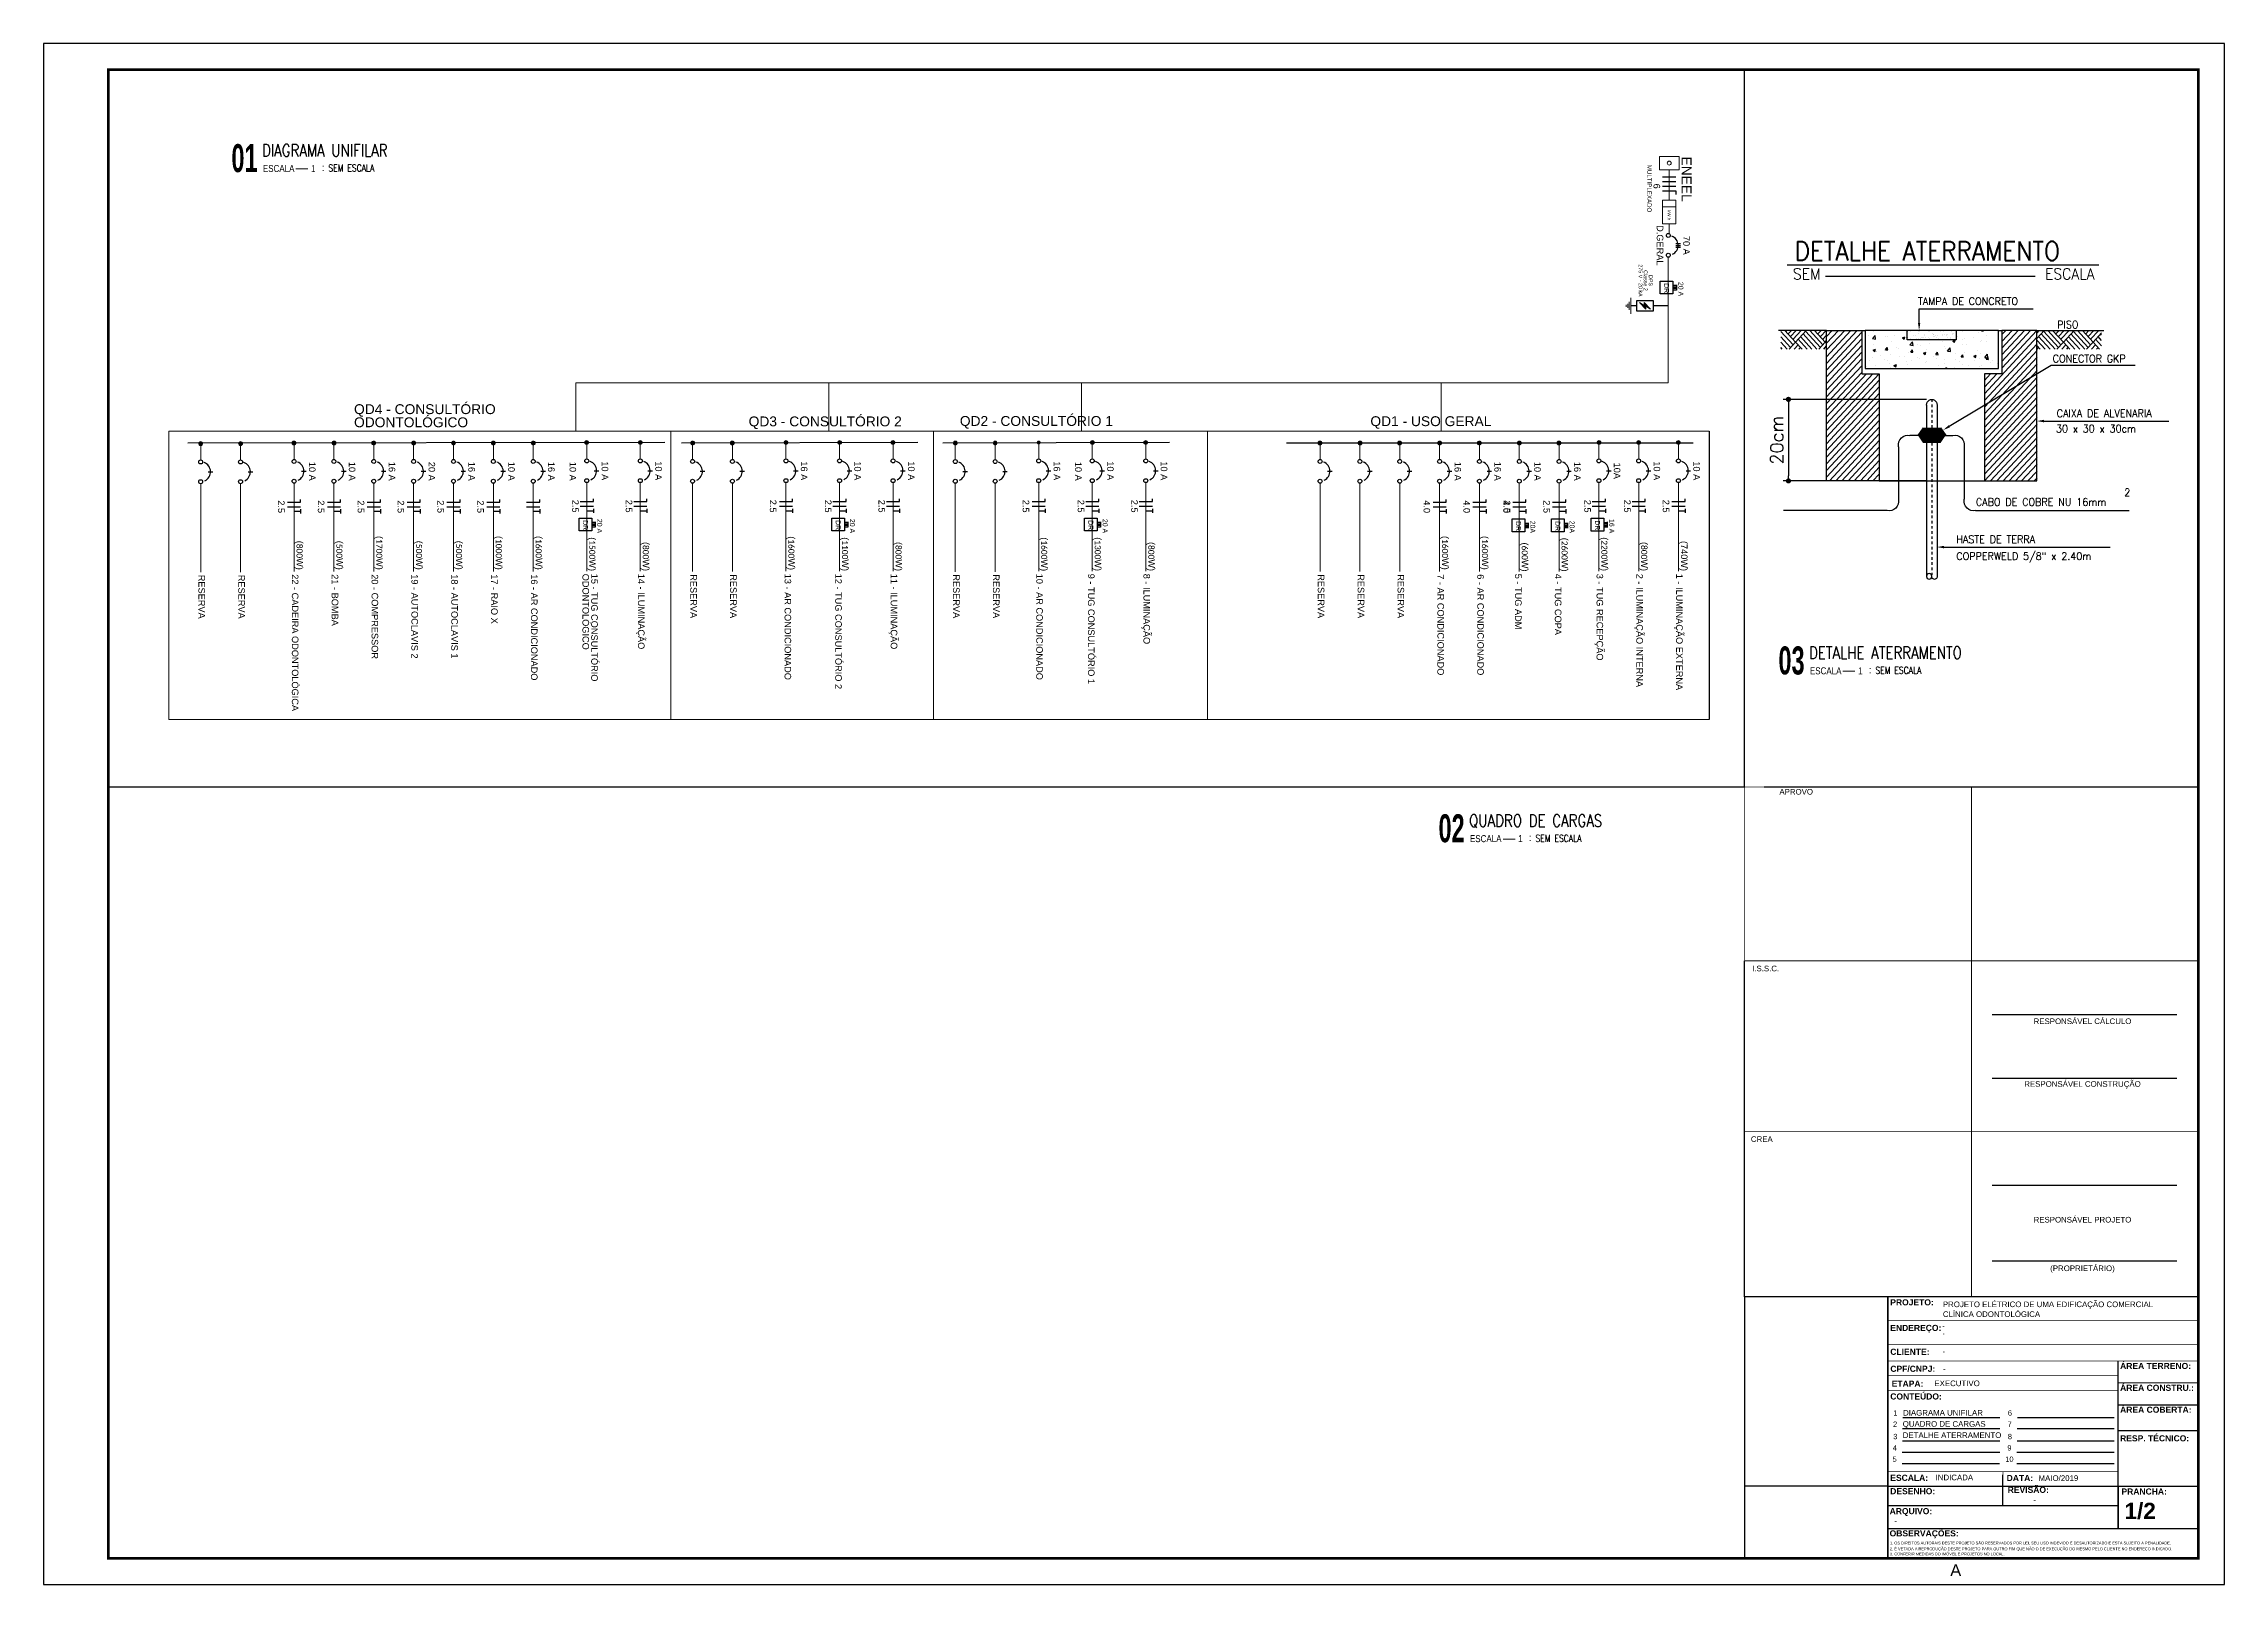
# Model space of a CAD drawing. Header units: millimetres. Extents: x 3040 to 3208, y 298 to 357.
# Drawn here: x 3039.5 to 3123.6, y 297.9 to 357.3 of the extents above; entities that cross this region are included whole.
import ezdxf
from ezdxf.enums import TextEntityAlignment as Align

# ---------------------------------------------------------------- set-up
doc = ezdxf.new("R2010")
doc.units = ezdxf.units.MM
doc.header["$MEASUREMENT"] = 0
doc.linetypes.add('DASHDOT', pattern=[1, 0.5, -0.25, 0, -0.25])
doc.layers.get('0').update_dxf_attribs({"linetype": 'CONTINUOUS'})
doc.layers.get('DEFPOINTS').update_dxf_attribs({"linetype": 'CONTINUOUS'})
for name, color, linetype in [('01', 4, 'CONTINUOUS'), ('02', 2, 'CONTINUOUS'), ('06', 2, 'CONTINUOUS'), ('A-PEN-Y', 2, 'CONTINUOUS'), ('A-TXT-Y', 8, 'CONTINUOUS'), ('CABO-ILUM', 3, 'CONTINUOUS'), ('CABO.ILUMI.SOLO', 6, 'CONTINUOUS'), ('E-txt-g', 3, 'CONTINUOUS'), ('E-TXT-Y', 2, 'CONTINUOUS'), ('FIACAO', 1, 'CONTINUOUS'), ("LINHA - PROJETU'S", 1, 'CONTINUOUS'), ('P2', 1, 'CONTINUOUS'), ("PRANCHA - PROJETU'S", 7, 'CONTINUOUS'), ('SOMENTE_TUBULACAO', 2, 'CONTINUOUS'), ('TEXTO', 2, 'CONTINUOUS'), ('TEXTO2', 3, 'CONTINUOUS'), ('TEXTOS', 2, 'CONTINUOUS')]:
    doc.layers.add(name, color=color, linetype=linetype)
for name, color, linetype, lineweight in [('DI-Disjuntor', 1, 'CONTINUOUS', 30), ('DI-Linhas do diagrama', 9, 'CONTINUOUS', 20), ('DI-Textos do diagrama', 7, 'CONTINUOUS', 20), ('DI-Título do diagrama', 3, 'CONTINUOUS', 30), ('E-Txt-W', 7, 'CONTINUOUS', 20)]:
    doc.layers.add(name, color=color, linetype=linetype, lineweight=lineweight)
doc.styles.add('ARIAL', font='arial.ttf', dxfattribs={"height": 2})
doc.styles.add('F2', font='ARIALN.TTF')
doc.styles.add('HELVET', font='HELVET.SHX')
doc.styles.add('REG140', font='romans.shx', dxfattribs={"width": 0.8, "height": 0.35})
doc.styles.add('REG80', font='romans.shx', dxfattribs={"width": 0.8, "height": 0.2})
doc.styles.add('ROMANS', font='romans.shx', dxfattribs={"height": 0.1})
doc.styles.add('SANSSERIF2', font='sanssb__.ttf', dxfattribs={"width": 0.8})
doc.styles.add('TEXTOS', font='romans.shx', dxfattribs={"height": 0.1})

msp = doc.modelspace()

# ---------------------------------------------------------------- texts
at = {"layer": 'CABO-ILUM', "insert": (3102.684, 352.912), "char_height": 0.3804, "width": 1.36961, "attachment_point": 7, "rotation": 270, "line_spacing_factor": 0.798, "style": 'ARIAL'}
msp.add_mtext('ENEEL', dxfattribs=at)
at = {"layer": 'DI-Textos do diagrama', "rotation": 270, "line_spacing_factor": 0.798, "style": 'ARIAL'}
for s, insert, char_height, width, attachment_point in [('MULTIPLEXADO', (3101.35, 351.678), 0.16973, 0.81471, 8), ('6', (3101.594, 351.769), 0.254, 1.21743, 8), ('kW.h', (3102.138, 350.852), 0.1268, 0.60872, 7), ('D.GERAL', (3101.719, 349.488), 0.2536, 1.21743, 8), ('70{\\fArial|b0|i0|c238|p34; A}', (3102.739, 349.488), 0.25363, 1.21743, 8), ('DPS\\PClasse 2\\P275 V - 20 kA', (3101.292, 348.134), 0.14665, 1.23735, 5), ('20{\\fArial|b0|i0|c238|p34; A}', (3102.554, 347.804), 0.19081, 0.91589, 8), ('10{\\fArial|b0|i0|c238|p34; A}', (3049.742, 340.777), 0.25363, 1.21743, 8), ('10{\\fArial|b0|i0|c238|p34; A}', (3051.279, 340.777), 0.25363, 1.21743, 8), ('16{\\fArial|b0|i0|c238|p34; A}', (3052.816, 340.777), 0.25363, 1.21743, 8), ('20{\\fArial|b0|i0|c238|p34; A}', (3054.353, 340.777), 0.25363, 1.21743, 8), ('16{\\fArial|b0|i0|c238|p34; A}', (3055.89, 340.777), 0.25363, 1.21743, 8), ('10{\\fArial|b0|i0|c238|p34; A}', (3057.427, 340.777), 0.25363, 1.21743, 8), ('16{\\fArial|b0|i0|c238|p34; A}', (3058.963, 340.777), 0.25363, 1.21743, 8), ('{\\fArial|b0|i0|c186|p34;1}0{\\fArial|b0|i0|c238|p34; A}', (3059.791, 340.777), 0.25363, 1.21743, 8), ('10{\\fArial|b0|i0|c238|p34; A}', (3061.029, 340.797), 0.25363, 1.21743, 8), ('10{\\fArial|b0|i0|c238|p34; A}', (3063.095, 340.797), 0.25363, 1.21743, 8), ('16{\\fArial|b0|i0|c238|p34; A}', (3068.711, 340.797), 0.25363, 1.21743, 8), ('10{\\fArial|b0|i0|c238|p34; A}', (3070.776, 340.797), 0.25363, 1.21743, 8), ('10{\\fArial|b0|i0|c238|p34; A}', (3072.842, 340.797), 0.25363, 1.21743, 8), ('16{\\fArial|b0|i0|c238|p34; A}', (3078.458, 340.797), 0.25363, 1.21743, 8), ('{\\fArial|b0|i0|c186|p34;1}0{\\fArial|b0|i0|c238|p34; A}', (3079.286, 340.777), 0.25363, 1.21743, 8), ('10{\\fArial|b0|i0|c238|p34; A}', (3080.524, 340.797), 0.25363, 1.21743, 8), ('10{\\fArial|b0|i0|c238|p34; A}', (3082.59, 340.797), 0.25363, 1.21743, 8), ('16 {\\fArial|b0|i0|c238|p34;A}', (3093.919, 340.777), 0.25363, 1.21743, 8), ('16 {\\fArial|b0|i0|c238|p34;A}', (3095.456, 340.777), 0.25363, 1.21743, 8), ('10{\\fArial|b0|i0|c238|p34; A}', (3096.993, 340.777), 0.25363, 1.21743, 8), ('{\\fArial|b0|i0|c186|p34;1}6 {\\fArial|b0|i0|c238|p34;A}', (3098.527, 340.777), 0.25363, 1.21743, 8), ('10{\\fArial|b0|i0|c238|p34;A}', (3100.062, 340.797), 0.25363, 1.21743, 8), ('10{\\fArial|b0|i0|c238|p34; A}', (3101.596, 340.797), 0.25363, 1.21743, 8), ('10{\\fArial|b0|i0|c238|p34; A}', (3103.131, 340.797), 0.25363, 1.21743, 8), ('2.5', (3048.547, 339.412), 0.2536, 1.21743, 8), ('2.5', (3050.084, 339.412), 0.2536, 1.21743, 8), ('2.5', (3051.621, 339.412), 0.2536, 1.21743, 8), ('2.5', (3053.158, 339.412), 0.2536, 1.21743, 8), ('2.5', (3054.695, 339.413), 0.2536, 1.21743, 8), ('2.5', (3056.232, 339.413), 0.2536, 1.21743, 8), ('2.5', (3059.892, 339.432), 0.2536, 1.21743, 8), ('20{\\fArial|b0|i0|c238|p34; A}', (3060.858, 338.667), 0.19081, 0.91589, 8), ('2.5', (3061.957, 339.432), 0.2536, 1.21743, 8), ('2.5', (3067.516, 339.432), 0.2536, 1.21743, 8), ('2.5', (3069.639, 339.432), 0.2536, 1.21743, 8), ('20{\\fArial|b0|i0|c238|p34; A}', (3070.606, 338.667), 0.19081, 0.91589, 8), ('2.5', (3071.705, 339.432), 0.2536, 1.21743, 8), ('2.5', (3077.263, 339.432), 0.2536, 1.21743, 8), ('2.5', (3079.387, 339.432), 0.2536, 1.21743, 8), ('20{\\fArial|b0|i0|c238|p34; A}', (3080.353, 338.667), 0.19081, 0.91589, 8), ('2.5', (3081.452, 339.432), 0.2536, 1.21743, 8), ('4.0', (3092.724, 339.413), 0.2536, 1.21743, 8), ('4.0', (3094.261, 339.413), 0.2536, 1.21743, 8), ('4.0', (3095.798, 339.413), 0.2536, 1.21743, 8), ('2.5', (3095.813, 339.413), 0.2536, 1.21743, 8), ('2.5', (3097.348, 339.413), 0.2536, 1.21743, 8), ('2.5', (3098.924, 339.432), 0.2536, 1.21743, 8), ('2.5', (3100.459, 339.432), 0.2536, 1.21743, 8), ('2.5', (3101.951, 339.432), 0.2536, 1.21743, 8), ('{\\fArial|b0|i0|c238|p34;(\\fCalibri|b0|i0|c0|p34;\\H0.9167x;1700\\fArial|b0|i0|c238|p34;\\H1.091x;W)}', (3052.263, 336.978), 0.25363, 2.43486, 9), ('{\\fArial|b0|i0|c238|p34;(\\fCalibri|b0|i0|c0|p34;\\H0.9167x;1000\\fArial|b0|i0|c238|p34;\\H1.091x;W)}', (3056.873, 336.979), 0.25363, 2.43486, 9), ('{\\fArial|b0|i0|c238|p34;(\\fCalibri|b0|i0|c0|p34;\\H0.9167x;1600\\fArial|b0|i0|c238|p34;\\H1.091x;W)}', (3058.41, 336.979), 0.25363, 2.43486, 9), ('{\\fArial|b0|i0|c238|p34;(\\fCalibri|b0|i0|c0|p34;\\H0.9167x;1500\\fArial|b0|i0|c238|p34;\\H1.091x;W)}', (3060.476, 336.93), 0.25363, 2.43486, 9), ('{\\fArial|b0|i0|c238|p34;(\\fCalibri|b0|i0|c0|p34;\\H0.9167x;1600\\fArial|b0|i0|c238|p34;\\H1.091x;W)}', (3068.158, 336.968), 0.25363, 2.43486, 9), ('{\\fArial|b0|i0|c238|p34;(\\fCalibri|b0|i0|c0|p34;\\H0.9167x;1100\\fArial|b0|i0|c238|p34;\\H1.091x;W)}', (3070.223, 336.93), 0.25363, 2.43486, 9), ('{\\fArial|b0|i0|c238|p34;(\\fCalibri|b0|i0|c0|p34;\\H0.9167x;1600\\fArial|b0|i0|c238|p34;\\H1.091x;W)}', (3077.905, 336.927), 0.25363, 2.43486, 9), ('{\\fArial|b0|i0|c238|p34;(\\fCalibri|b0|i0|c0|p34;\\H0.9167x;1300\\fArial|b0|i0|c238|p34;\\H1.091x;W)}', (3079.971, 336.93), 0.25363, 2.43486, 9), ('{\\fArial|b0|i0|c238|p34;(\\fCalibri|b0|i0|c0|p34;\\H0.9167x;1600\\fArial|b0|i0|c238|p34;\\H1.091x;W)}', (3093.366, 336.979), 0.25363, 2.43486, 9), ('{\\fArial|b0|i0|c238|p34;(\\fCalibri|b0|i0|c0|p34;\\H0.9167x;1600\\fArial|b0|i0|c238|p34;\\H1.091x;W)}', (3094.902, 336.979), 0.25363, 2.43486, 9), ('20{\\fArial|b0|i0|c238|p34;A}', (3096.84, 338.634), 0.19081, 0.91589, 8), ('{\\fArial|b0|i0|c238|p34;(\\fCalibri|b0|i0|c0|p34;\\H0.9167x;2600\\fArial|b0|i0|c238|p34;\\H1.091x;W)}', (3097.974, 336.91), 0.25363, 2.43486, 9), ('20{\\fArial|b0|i0|c238|p34;A}', (3098.357, 338.634), 0.19081, 0.91589, 8), ('{\\fArial|b0|i0|c238|p34;(\\fCalibri|b0|i0|c0|p34;\\H0.9167x;2200\\fArial|b0|i0|c238|p34;\\H1.091x;W)}', (3099.509, 336.93), 0.25363, 2.43486, 9), ('16{\\fArial|b0|i0|c238|p34; A}', (3099.891, 338.661), 0.19081, 0.91589, 8), ('{\\fArial|b0|i0|c238|p34;(\\fCalibri|b0|i0|c0|p34;\\H0.9167x;800\\fArial|b0|i0|c238|p34;\\H1.091x;W)}', (3049.189, 336.978), 0.25363, 2.43486, 9), ('{\\fArial|b0|i0|c238|p34;(\\fCalibri|b0|i0|c0|p34;\\H0.9167x;500\\fArial|b0|i0|c238|p34;\\H1.091x;W)}', (3050.726, 336.978), 0.25363, 2.43486, 9), ('{\\fArial|b0|i0|c238|p34;(\\fCalibri|b0|i0|c0|p34;\\H0.9167x;500\\fArial|b0|i0|c238|p34;\\H1.091x;W)}', (3053.799, 336.978), 0.25363, 2.43486, 9), ('{\\fArial|b0|i0|c238|p34;(\\fCalibri|b0|i0|c0|p34;\\H0.9167x;500\\fArial|b0|i0|c238|p34;\\H1.091x;W)}', (3055.336, 336.979), 0.25363, 2.43486, 9), ('{\\fArial|b0|i0|c238|p34;(\\fCalibri|b0|i0|c0|p34;\\H0.9167x;800\\fArial|b0|i0|c238|p34;\\H1.091x;W)}', (3062.542, 336.93), 0.25363, 2.1305, 9), ('{\\fArial|b0|i0|c238|p34;(\\fCalibri|b0|i0|c0|p34;\\H0.9167x;800\\fArial|b0|i0|c238|p34;\\H1.091x;W)}', (3072.289, 336.93), 0.25363, 2.1305, 9), ('{\\fArial|b0|i0|c238|p34;(\\fCalibri|b0|i0|c0|p34;\\H0.9167x;800\\fArial|b0|i0|c238|p34;\\H1.091x;W)}', (3082.037, 336.93), 0.25363, 2.1305, 9), ('{\\fArial|b0|i0|c238|p34;(\\fCalibri|b0|i0|c0|p34;\\H0.9167x;600\\fArial|b0|i0|c238|p34;\\H1.091x;W)}', (3096.439, 336.91), 0.25363, 2.43486, 9), ('{\\fArial|b0|i0|c238|p34;(\\fCalibri|b0|i0|c0|p34;\\H0.9167x;800\\fArial|b0|i0|c238|p34;\\H1.091x;W)}', (3101.043, 336.93), 0.25363, 2.1305, 9), ('{\\fArial|b0|i0|c204|p34;(}740{\\fArial|b0|i0|c238|p34;W)}', (3102.578, 336.93), 0.25363, 2.1305, 9), ('RESERVA', (3045.48, 336.788), 0.2536, 7.00023, 7), ('RESERVA', (3047.017, 336.788), 0.2536, 7.00023, 7), ('22{\\fArial|b0|i0|c238|p34; }- CADEIRA ODONTOLÓGICA', (3049.082, 336.808), 0.25363, 7.00023, 7), ('\\pt0.25363;21 - BOMBA', (3050.619, 336.808), 0.25363, 7.00023, 7), ('\\pt0.25363;20{\\fArial|b0|i0|c238|p34; }- COMPRESSOR', (3052.156, 336.808), 0.25363, 7.00023, 7), ('19{\\fArial|b0|i0|c238|p34; }- AUTOCLAVIS 2', (3053.693, 336.808), 0.25363, 7.00023, 7), ('18{\\fArial|b0|i0|c238|p34; }- AUTOCLAVIS 1', (3055.23, 336.808), 0.25363, 7.00023, 7), ('17{\\fArial|b0|i0|c238|p34; }- RAIO X', (3056.766, 336.808), 0.25363, 7.00023, 7), ('\\pt0.25363;16{\\fArial|b0|i0|c238|p34; }- AR CONDICIONADO', (3058.303, 336.808), 0.25363, 7.00023, 7), ('15{\\fArial|b0|i0|c186|p34; \\fArial|b0|i0|c204|p34;- }TUG CONSULTÓRIO ODONTOLÓGICO', (3060.289, 336.828), 0.25363, 4.73609, 7), ('14 - ILUMINAÇÃO', (3062.355, 336.828), 0.25363, 5.21349, 7), ('RESERVA', (3064.448, 336.808), 0.2536, 7.00023, 7), ('RESERVA', (3065.985, 336.808), 0.2536, 7.00023, 7), ('13{\\fArial|b0|i0|c238|p34; }- AR CONDICIONADO', (3068.083, 336.828), 0.25363, 7.00023, 7), ('12{\\fArial|b0|i0|c186|p34; \\fArial|b0|i0|c204|p34;- }TUG CONSULTÓRIO 2', (3070.037, 336.828), 0.25363, 4.74264, 7), ('11 - ILUMINAÇÃO ', (3072.102, 336.828), 0.25363, 3.65229, 7), ('RESERVA', (3074.582, 336.805), 0.2536, 7.00023, 7), ('RESERVA', (3076.119, 336.805), 0.2536, 7.00023, 7), ('10 - AR CONDICIONADO', (3077.789, 336.828), 0.25363, 7.00023, 7), ('9 {\\fArial|b0|i0|c204|p34;- }TUG CONSULTÓRIO 1', (3079.784, 336.828), 0.25363, 4.35141, 7), ('8 - ILUMINAÇÃO ', (3081.85, 336.828), 0.25363, 3.65229, 7), ('RESERVA', (3088.648, 336.808), 0.2536, 7.00023, 7), ('RESERVA', (3090.185, 336.808), 0.2536, 7.00023, 7), ('RESERVA', (3091.722, 336.808), 0.2536, 7.00023, 7), ('7{\\fArial|b0|i0|c238|p34; }- AR CONDICIONADO', (3093.259, 336.808), 0.25363, 7.00023, 7), ('6{\\fArial|b0|i0|c238|p34; }- AR CONDICIONADO', (3094.796, 336.808), 0.25363, 7.00023, 7), ('5{\\fArial|b0|i0|c186|p34; \\fArial|b0|i0|c204|p34;- }TUG ADM', (3096.253, 336.828), 0.25363, 4.35141, 7), ('4{\\fArial|b0|i0|c186|p34; \\fArial|b0|i0|c204|p34;- }TUG COPA', (3097.788, 336.828), 0.25363, 4.35141, 7), ('{\\fArial|b0|i0|c186|p34;3 \\fArial|b0|i0|c204|p34;- }TUG RECEPÇÃO', (3099.322, 336.828), 0.25363, 4.35141, 7), ('2 - ILUMINAÇÃO INTERNA', (3100.856, 336.828), 0.25363, 6.65034, 7), ('1 - ILUMINAÇÃO EXTERNA', (3102.391, 336.828), 0.25363, 7.04366, 7)]:
    msp.add_mtext(s, dxfattribs=dict(at, insert=insert, char_height=char_height, width=width, attachment_point=attachment_point))
at = {"layer": 'DI-Título do diagrama', "char_height": 0.38045, "width": 6.39151, "attachment_point": 7, "line_spacing_factor": 0.798, "style": 'ARIAL'}
for s, insert in [('QD4 - CONSULTÓRIO ODONTOLÓGICO', (3051.484, 342.471)), ('QD3 - CONSULTÓRIO 2', (3066.702, 342.406)), ('QD2 - CONSULTÓRIO 1', (3074.846, 342.422)), ('QD1 - USO GERAL', (3090.679, 342.414))]:
    msp.add_mtext(s, dxfattribs=dict(at, insert=insert))
at = {"layer": "PRANCHA - PROJETU'S", "color": 2, "style": 'ARIAL'}
for s, height, p in [('APROVO', 0.2168, (3107.1, 328.423)), ('I.S.S.C.', 0.2168, (3105.921, 321.609)), ('RESPONSÁVEL CÁLCULO', 0.21676, (3118.141, 319.601)), ('RESPONSÁVEL CONSTRUÇÃO', 0.21676, (3118.141, 317.153)), ('CREA', 0.2168, (3105.773, 315.031)), ('RESPONSÁVEL PROJETO', 0.21676, (3118.14, 311.951)), ('(PROPRIETÁRIO)', 0.21676, (3118.14, 310.046))]:
    msp.add_text(s, height=height, dxfattribs=at).set_placement(p, align=Align.MIDDLE)
for s, height, p in [('PROJETO ELÉTRICO DE UMA EDIFICAÇÃO COMERCIAL', 0.21676, (3112.756, 308.553)), ('CLÍNICA ODONTOLÓGICA', 0.21676, (3112.756, 308.174)), ('-', 0.217, (3112.76, 306.072)), ('EXECUTIVO', 0.2168, (3112.429, 305.507)), ('DIAGRAMA UNIFILAR', 0.21676, (3111.221, 304.372)), ('QUADRO DE CARGAS', 0.21676, (3111.208, 303.942)), ('DETALHE ATERRAMENTO', 0.21676, (3111.208, 303.508)), ('INDICADA', 0.2168, (3112.476, 301.879)), ('MAIO/2019', 0.2168, (3116.446, 301.852)), ('-', 0.217, (3116.243, 301.007)), ('-', 0.217, (3110.881, 300.212))]:
    msp.add_text(s, height=height, dxfattribs=at).set_placement(p)
at = {"layer": "PRANCHA - PROJETU'S", "style": 'ARIAL'}
for s, height, p in [('1', 0.205, (3110.843, 304.371)), ('6', 0.205, (3115.262, 304.371)), ('2', 0.205, (3110.834, 303.938)), ('3', 0.205, (3110.843, 303.463)), ('7', 0.205, (3115.253, 303.938)), ('8', 0.205, (3115.262, 303.462)), ('5', 0.205, (3110.816, 302.589)), ('4', 0.205, (3110.825, 303.026)), ('10', 0.2047, (3115.163, 302.589)), ('9', 0.205, (3115.244, 303.026)), ('1. OS DIREITOS AUTORAIS DESTE PROJETO SÃO RESERVADOS POR LEI, SEU USO INDEVIDO É DESAUTORIZADO E ESTÁ SUJEITO À PENALIDADE.', 0.108382, (3110.714, 299.405)), ('3. CONFERIR MEDIDAS DO IMÓVEL E PROJETOS NO LOCAL.', 0.10838, (3110.714, 298.984)), ('2. É VETADA A REPRODUÇÃO DESTE PROJETO PARA OUTRO FIM QUE NÃO O DE EXECUÇÃO DO MESMO PELO CLIENTE NO ENDEREÇO INDICADO.', 0.108382, (3110.714, 299.179))]:
    msp.add_text(s, height=height, dxfattribs=at).set_placement(p)
at = {"layer": "PRANCHA - PROJETU'S", "color": 50, "linetype": 'Continuous', "style": 'ARIAL'}
msp.add_text('A', height=0.45, dxfattribs=at).set_placement((3113.252, 298.415), align=Align.MIDDLE)
at = {"layer": "PRANCHA - PROJETU'S", "color": 3, "char_height": 0.23508, "width": 8.80966, "attachment_point": 1, "style": 'HELVET'}
for s, insert in [('{\\fArial|b1|i0|c0|p34;PROJETO:}', (3110.727, 308.857)), ('{\\fArial|b1|i0|c0|p34;ENDEREÇO:}', (3110.727, 307.87)), ('{\\fArial|b1|i0|c0|p34;CLIENTE:}', (3110.727, 306.949)), ('{\\fArial|b1|i0|c0|p34;CPF/CNPJ:}', (3110.73, 306.294)), ('{\\fArial|b1|i0|c0|p34;ÁREA TERRENO:}', (3119.591, 306.403)), ('{\\fArial|b1|i0|c0|p34;CONTEÚDO:}', (3110.727, 305.227)), ('{\\fArial|b1|i0|c0|p34;ETAPA:}', (3110.782, 305.719)), ('{\\fArial|b1|i0|c0|p34;ÁREA CONSTRU.:}', (3119.591, 305.56)), ('{\\fArial|b1|i0|c0|p34;ÁREA COBERTA:}', (3119.591, 304.716)), ('{\\fArial|b1|i0|c0|p34;RESP. TÉCNICO:}', (3119.591, 303.614)), ('{\\fArial|b1|i0|c0|p34;ESCALA:}', (3110.727, 302.091)), ('{\\fArial|b1|i0|c0|p34;DATA:}', (3115.216, 302.083)), ('{\\fArial|b1|i0|c0|p34;DESENHO:}', (3110.727, 301.575)), ('{\\fArial|b1|i0|c0|p34;REVISÃO:}', (3115.256, 301.628)), ('{\\fArial|b1|i0|c0|p34;PRANCHA:}', (3119.643, 301.563)), ('{\\fArial|b1|i0|c0|p34;ARQUIVO:}', (3110.703, 300.806)), ('{\\fArial|b1|i0|c0|p34;OBSERVAÇÕES:}', (3110.703, 299.949))]:
    msp.add_mtext(s, dxfattribs=dict(at, insert=insert))
at = {"layer": "PRANCHA - PROJETU'S", "color": 2, "insert": (3119.761, 301.01), "char_height": 0.62207, "width": 23.31203, "attachment_point": 1, "style": 'HELVET'}
msp.add_mtext('{\\fArial|b1|i0|c0|p34;1/2}', dxfattribs=at)
at = {"layer": 'TEXTO', "color": 2, "style": 'F2'}
for p in [(3112.739, 307.731), (3112.748, 307.449), (3112.756, 306.755)]:
    msp.add_text('-', height=0.179, dxfattribs=at).set_placement(p)

# ---------------------------------------------------------------- blocks, each defined once
blk = doc.blocks.new('DR Tetrapolar')
at = {"layer": 'DI-Disjuntor', "linetype": 'Continuous'}
for p, q in [((6561.4, 1698.7), (6561.4, 1706.1)), ((6564.6, 1698.7), (6564.6, 1706.1)), ((6567.7, 1698.7), (6567.7, 1706.1)), ((6570.9, 1698.7), (6570.9, 1706.1))]:
    blk.add_line(p, q, dxfattribs=at)
at = {"layer": 'P2'}
blk.add_line((6560.4, 1706.1), (6571.9, 1706.1), dxfattribs=at)
blk.add_lwpolyline([(6552.3, 1698.7), (6580, 1698.7), (6580, 1671.8), (6552.3, 1671.8)], close=True, dxfattribs=at)
at = {"layer": 'P2', "insert": (6567.6, 1679.9), "char_height": 10.59, "width": 50.832, "attachment_point": 8, "line_spacing_factor": 0.798, "style": 'ARIAL'}
blk.add_mtext('DR', dxfattribs=at)
blk = doc.blocks.new('DPS')
at = {"layer": 'DI-Linhas do diagrama', "linetype": 'Continuous'}
blk.add_hatch(color=256, dxfattribs=at).paths.add_polyline_path([(3385.424, 218.518), (3385.247, 218.341), (3385.322, 218.341), (3385.247, 218.211), (3385.424, 218.388), (3385.349, 218.388)])
at = {"layer": 'DI-Disjuntor', "linetype": 'Continuous'}
blk.add_lwpolyline([(3385.186, 218.592), (3385.484, 218.592), (3385.484, 218.137), (3385.186, 218.137)], close=True, dxfattribs=at)
at = {"layer": 'DI-Linhas do diagrama', "linetype": 'Continuous'}
for p, q in [((3385.424, 218.518), (3385.247, 218.341)), ((3385.349, 218.388), (3385.424, 218.518)), ((3385.247, 218.211), (3385.424, 218.388)), ((3385.247, 218.341), (3385.322, 218.341)), ((3385.322, 218.341), (3385.247, 218.211)), ((3385.424, 218.388), (3385.349, 218.388))]:
    blk.add_line(p, q, dxfattribs=at)
blk = doc.blocks.new('IND_DES')
at = {"layer": 'E-Txt-W', "color": 7}
blk.add_line((0.027, -0.243), (0.198, -0.243), dxfattribs=at)
at = {"layer": 'E-txt-g', "color": 7, "style": 'F2'}
for s, p in [('ESCALA', (-0.446, -0.286)), ('1', (0.243, -0.286)), (':', (0.399, -0.271))]:
    blk.add_text(s, height=0.1, dxfattribs=at).set_placement(p)
blk.add_attdef('ESCALA', (0.49, -0.281), '', height=0.1, dxfattribs=at)
at = {"layer": 'E-Txt-W', "color": 6, "style": 'F2'}
blk.add_attdef('00', text='', height=0.4, dxfattribs=at).set_placement((-0.708, -0.288), align=Align.CENTER)
at = {"layer": 'E-TXT-Y', "color": 7, "style": 'F2'}
for tag, p in [('PROJETO', (-0.456, 0.183)), ('DESENHO', (-0.458, -0.066))]:
    blk.add_attdef(tag, p, '', height=0.175, dxfattribs=at)
blk = doc.blocks.new('ADFSGASDFG')
at = {"layer": "PRANCHA - PROJETU'S", "color": 1}
blk.add_lwpolyline([(276.578, 47.946), (360.678, 47.946), (360.678, 107.346), (276.578, 107.346)], close=True, dxfattribs=at)
at = {"layer": "PRANCHA - PROJETU'S", "color": 4, "const_width": 0.1}
blk.add_lwpolyline([(279.078, 106.346), (359.678, 106.346), (359.678, 48.946), (279.078, 48.946)], close=True, dxfattribs=at)
blk = doc.blocks.new('*X327')
at = {"color": 0}
for p, q in [((4.704, 10.891), (5.573, 11.76)), ((4.704, 11.068), (5.396, 11.76)), ((4.704, 11.245), (5.219, 11.76)), ((4.704, 11.422), (5.042, 11.76)), ((4.704, 11.598), (4.866, 11.76)), ((4.704, 10.715), (5.704, 11.715)), ((4.704, 10.538), (5.704, 11.538)), ((9.204, 10.088), (10.704, 11.588)), ((9.704, 11.649), (9.815, 11.76)), ((9.704, 11.472), (9.992, 11.76)), ((9.704, 11.295), (10.169, 11.76)), ((9.704, 11.118), (10.346, 11.76)), ((9.704, 10.942), (10.522, 11.76)), ((9.704, 10.765), (10.699, 11.76)), ((4.704, 10.361), (5.704, 11.361)), ((4.704, 10.184), (5.704, 11.184)), ((4.704, 10.007), (5.704, 11.007)), ((9.204, 9.911), (10.704, 11.411)), ((9.204, 9.734), (10.704, 11.234)), ((9.204, 9.558), (10.704, 11.058)), ((4.704, 9.831), (5.704, 10.831)), ((4.704, 9.654), (5.704, 10.654)), ((4.704, 9.124), (6.198, 10.617)), ((4.704, 9.3), (6.021, 10.617)), ((4.704, 9.477), (5.844, 10.617)), ((4.704, 8.947), (6.204, 10.447)), ((9.204, 9.381), (10.704, 10.881)), ((9.204, 9.204), (10.704, 10.704)), ((9.204, 10.442), (9.38, 10.617)), ((9.204, 10.265), (9.557, 10.617)), ((9.204, 9.027), (10.704, 10.527)), ((4.704, 8.77), (6.204, 10.27)), ((4.704, 8.593), (6.204, 10.093)), ((4.704, 8.416), (6.204, 9.916)), ((9.204, 8.851), (10.704, 10.351)), ((9.204, 8.674), (10.704, 10.174)), ((9.204, 8.497), (10.704, 9.997)), ((9.204, 8.32), (10.704, 9.82)), ((4.704, 8.24), (6.204, 9.74)), ((4.704, 8.063), (6.204, 9.563)), ((4.704, 7.886), (6.204, 9.386)), ((4.786, 7.791), (6.204, 9.209)), ((9.204, 8.143), (10.704, 9.643)), ((9.204, 7.967), (10.704, 9.467)), ((9.205, 7.791), (10.704, 9.29)), ((4.963, 7.791), (6.204, 9.033)), ((5.139, 7.791), (6.204, 8.856)), ((5.316, 7.791), (6.204, 8.679)), ((9.382, 7.791), (10.704, 9.113)), ((9.559, 7.791), (10.704, 8.936)), ((9.736, 7.791), (10.704, 8.76)), ((5.493, 7.791), (6.204, 8.502)), ((5.67, 7.791), (6.204, 8.325)), ((5.847, 7.791), (6.204, 8.149)), ((9.912, 7.791), (10.704, 8.583)), ((10.089, 7.791), (10.704, 8.406)), ((10.266, 7.791), (10.704, 8.229)), ((6.023, 7.791), (6.204, 7.972)), ((6.2, 7.791), (6.204, 7.795)), ((10.443, 7.791), (10.704, 8.052)), ((10.62, 7.791), (10.704, 7.876))]:
    blk.add_line(p, q, dxfattribs=at)
blk = doc.blocks.new('*X324')
at = {"color": 0}
for p, q in [((5.904, 11.656), (5.904, 11.656)), ((6.012, 11.577), (6.09, 11.659)), ((6.012, 11.577), (6.101, 11.564)), ((6.04, 11.753), (6.04, 11.753)), ((6.101, 11.564), (6.09, 11.659)), ((6.381, 11.633), (6.381, 11.633)), ((6.438, 11.633), (6.438, 11.633)), ((6.631, 11.666), (6.631, 11.666)), ((6.867, 11.592), (6.937, 11.619)), ((6.867, 11.592), (6.917, 11.559)), ((6.917, 11.559), (6.937, 11.619)), ((6.971, 11.611), (6.971, 11.611)), ((7.865, 11.532), (7.865, 11.532)), ((8.304, 11.512), (8.374, 11.539)), ((8.304, 11.512), (8.354, 11.479)), ((8.354, 11.479), (8.374, 11.539)), ((8.448, 11.632), (8.448, 11.632)), ((8.573, 11.543), (8.573, 11.543)), ((8.584, 11.764), (8.584, 11.764)), ((8.639, 11.571), (8.639, 11.571)), ((8.89, 11.604), (8.89, 11.604)), ((9.032, 11.732), (9.032, 11.732)), ((9.107, 11.52), (9.107, 11.52)), ((9.117, 11.783), (9.124, 11.791)), ((9.117, 11.783), (9.177, 11.778)), ((9.177, 11.778), (9.175, 11.791)), ((9.268, 11.654), (9.268, 11.654)), ((9.271, 11.512), (9.271, 11.512)), ((5.92, 11.01), (5.92, 11.01)), ((6.015, 11.087), (6.015, 11.087)), ((6.027, 11.42), (6.027, 11.42)), ((6.027, 11.27), (6.097, 11.297)), ((6.027, 11.27), (6.077, 11.236)), ((6.077, 11.236), (6.097, 11.297)), ((6.116, 11.231), (6.116, 11.231)), ((6.118, 11.239), (6.118, 11.239)), ((6.243, 11.122), (6.243, 11.122)), ((6.355, 11.012), (6.355, 11.012)), ((6.368, 11.272), (6.368, 11.272)), ((6.387, 11.282), (6.435, 11.339)), ((6.387, 11.282), (6.447, 11.277)), ((6.447, 11.277), (6.435, 11.339)), ((6.454, 10.988), (6.454, 10.988)), ((6.529, 11.157), (6.529, 11.157)), ((6.541, 11.49), (6.541, 11.49)), ((6.699, 11.332), (6.699, 11.332)), ((6.747, 11.322), (6.747, 11.322)), ((6.777, 11.1), (6.777, 11.1)), ((6.938, 11.112), (6.938, 11.112)), ((6.988, 10.965), (6.988, 10.965)), ((7.034, 11.221), (7.034, 11.221)), ((7.08, 11.412), (7.157, 11.493)), ((7.08, 11.412), (7.168, 11.398)), ((7.104, 11.219), (7.153, 11.277)), ((7.104, 11.219), (7.164, 11.214)), ((7.116, 11.011), (7.116, 11.011)), ((7.164, 11.214), (7.153, 11.277)), ((7.168, 11.398), (7.157, 11.493)), ((7.282, 11.432), (7.282, 11.432)), ((7.31, 11.077), (7.31, 11.077)), ((7.366, 11.044), (7.366, 11.044)), ((7.379, 11.405), (7.379, 11.405)), ((7.464, 11.19), (7.534, 11.216)), ((7.464, 11.19), (7.514, 11.156)), ((7.514, 11.156), (7.534, 11.216)), ((7.521, 10.943), (7.521, 10.943)), ((7.522, 11.212), (7.522, 11.212)), ((7.541, 10.963), (7.541, 10.963)), ((7.553, 11.296), (7.553, 11.296)), ((7.629, 11.438), (7.629, 11.438)), ((7.745, 11.093), (7.745, 11.093)), ((7.822, 11.157), (7.87, 11.214)), ((7.822, 11.157), (7.881, 11.151)), ((7.844, 11.054), (7.844, 11.054)), ((7.881, 11.151), (7.87, 11.214)), ((8.008, 11.488), (8.008, 11.488)), ((8.054, 11.034), (8.054, 11.034)), ((8.067, 11.367), (8.067, 11.367)), ((8.105, 11.312), (8.105, 11.312)), ((8.147, 11.246), (8.225, 11.328)), ((8.147, 11.246), (8.236, 11.233)), ((8.236, 11.233), (8.225, 11.328)), ((8.376, 11.177), (8.376, 11.177)), ((8.378, 11.032), (8.378, 11.032)), ((8.487, 10.962), (8.487, 10.962)), ((8.539, 11.094), (8.587, 11.151)), ((8.539, 11.094), (8.599, 11.089)), ((8.56, 11.098), (8.56, 11.098)), ((8.572, 11.431), (8.572, 11.431)), ((8.599, 11.089), (8.587, 11.151)), ((8.627, 11.209), (8.627, 11.209)), ((8.688, 11.412), (8.688, 11.412)), ((8.901, 11.11), (8.971, 11.136)), ((8.901, 11.11), (8.951, 11.076)), ((8.912, 11.009), (8.912, 11.009)), ((8.951, 11.076), (8.971, 11.136)), ((9.005, 11.259), (9.005, 11.259)), ((9.07, 11.062), (9.07, 11.062)), ((9.079, 11.173), (9.079, 11.173)), ((9.091, 11.506), (9.091, 11.506)), ((9.214, 11.081), (9.292, 11.162)), ((9.214, 11.081), (9.303, 11.067)), ((9.256, 11.031), (9.304, 11.088)), ((9.256, 11.031), (9.316, 11.026)), ((9.303, 11.067), (9.292, 11.162)), ((9.316, 11.026), (9.304, 11.088)), ((9.374, 10.948), (9.374, 10.948)), ((9.446, 10.987), (9.446, 10.987)), ((9.592, 11.243), (9.592, 11.243)), ((5.855, 10.845), (5.855, 10.845)), ((6.105, 10.878), (6.105, 10.878)), ((6.484, 10.927), (6.484, 10.927)), ((6.517, 10.824), (6.517, 10.824)), ((6.624, 10.867), (6.694, 10.894)), ((6.624, 10.867), (6.674, 10.834)), ((6.674, 10.834), (6.694, 10.894)), ((7.022, 10.888), (7.022, 10.888)), ((7.904, 10.862), (7.904, 10.862)), ((8.055, 10.92), (8.055, 10.92)), ((8.072, 10.791), (8.131, 10.814)), ((8.124, 10.791), (8.131, 10.814)), ((8.363, 10.815), (8.363, 10.815)), ((8.589, 10.898), (8.589, 10.898)), ((8.742, 10.865), (8.742, 10.865)), ((9.067, 10.84), (9.067, 10.84)), ((9.123, 10.875), (9.123, 10.875)), ((9.58, 10.91), (9.58, 10.91))]:
    blk.add_line(p, q, dxfattribs=at)
blk = doc.blocks.new('*X326')
at = {"color": 0}
for p, q in [((3.748, 11.384), (3.398, 11.734)), ((3.677, 11.314), (3.398, 11.593)), ((3.818, 11.455), (3.514, 11.76)), ((3.536, 11.738), (3.557, 11.76)), ((3.606, 11.667), (3.699, 11.76)), ((3.677, 11.597), (3.84, 11.76)), ((3.748, 11.526), (3.982, 11.76)), ((3.818, 11.455), (4.123, 11.76)), ((4.146, 11.269), (3.889, 11.526)), ((4.287, 11.269), (3.96, 11.597)), ((4.429, 11.269), (4.031, 11.667)), ((4.525, 11.314), (4.101, 11.738)), ((4.596, 11.384), (4.221, 11.76)), ((4.667, 11.455), (4.362, 11.76)), ((4.384, 11.738), (4.406, 11.76)), ((4.455, 11.667), (4.547, 11.76)), ((4.525, 11.597), (4.689, 11.76)), ((4.596, 11.526), (4.704, 11.634)), ((10.704, 11.553), (10.911, 11.76)), ((10.704, 11.694), (10.77, 11.76)), ((11.075, 11.269), (10.748, 11.597)), ((11.217, 11.269), (10.819, 11.667)), ((11.314, 11.314), (10.889, 11.738)), ((11.384, 11.384), (11.009, 11.76)), ((11.455, 11.455), (11.15, 11.76)), ((11.172, 11.738), (11.194, 11.76)), ((11.243, 11.667), (11.336, 11.76)), ((11.314, 11.597), (11.477, 11.76)), ((11.384, 11.526), (11.618, 11.76)), ((11.455, 11.455), (11.76, 11.76)), ((11.783, 11.269), (11.526, 11.526)), ((11.924, 11.269), (11.597, 11.597)), ((12.065, 11.269), (11.667, 11.667)), ((12.162, 11.314), (11.738, 11.738)), ((12.233, 11.384), (11.858, 11.76)), ((12.304, 11.455), (11.999, 11.76)), ((12.021, 11.738), (12.043, 11.76)), ((12.092, 11.667), (12.184, 11.76)), ((12.162, 11.597), (12.326, 11.76)), ((12.233, 11.526), (12.467, 11.76)), ((12.304, 11.455), (12.545, 11.696)), ((12.545, 11.355), (12.374, 11.526)), ((12.545, 11.497), (12.445, 11.597)), ((12.545, 11.638), (12.516, 11.667)), ((3.58, 11.269), (3.398, 11.451)), ((3.439, 11.269), (3.398, 11.31)), ((3.632, 11.269), (3.818, 11.455)), ((3.774, 11.269), (3.889, 11.384)), ((4.004, 11.269), (3.818, 11.455)), ((3.915, 11.269), (3.96, 11.314)), ((4.481, 11.269), (4.667, 11.455)), ((4.622, 11.269), (4.704, 11.351)), ((4.667, 11.455), (4.704, 11.492)), ((4.704, 11.418), (4.667, 11.455)), ((10.934, 11.269), (10.704, 11.499)), ((10.793, 11.269), (10.704, 11.358)), ((10.704, 11.27), (10.748, 11.314)), ((11.269, 11.269), (11.455, 11.455)), ((11.411, 11.269), (11.526, 11.384)), ((11.641, 11.269), (11.455, 11.455)), ((11.552, 11.269), (11.597, 11.314)), ((12.118, 11.269), (12.304, 11.455)), ((12.259, 11.269), (12.374, 11.384)), ((12.49, 11.269), (12.304, 11.455)), ((12.4, 11.269), (12.445, 11.314))]:
    blk.add_line(p, q, dxfattribs=at)
blk = doc.blocks.new('DOT')
at = {"color": 0, "linetype": 'ByBlock'}
blk.add_line((-0.5, 0), (-1, 0), dxfattribs=at)
at = {"color": 0, "linetype": 'ByBlock', "const_width": 0.5}
blk.add_lwpolyline([(-0.25, 0, 1), (0.25, 0, 1)], format="xyb", close=True, dxfattribs=at)
blk = doc.blocks.new('*X325')
at = {"color": 0}
for p, q in [((7.02, 11.617), (7.02, 11.617)), ((7.023, 11.762), (7.023, 11.762)), ((7.068, 11.546), (7.068, 11.546)), ((7.102, 11.77), (7.102, 11.77)), ((7.108, 11.577), (7.108, 11.577)), ((7.175, 11.666), (7.175, 11.666)), ((7.204, 11.564), (7.204, 11.564)), ((7.229, 11.67), (7.229, 11.67)), ((7.233, 11.784), (7.233, 11.784)), ((7.256, 11.571), (7.256, 11.571)), ((7.292, 11.79), (7.292, 11.79)), ((7.32, 11.704), (7.32, 11.704)), ((7.334, 11.763), (7.334, 11.763)), ((7.337, 11.582), (7.337, 11.582)), ((7.363, 11.773), (7.363, 11.773)), ((7.37, 11.58), (7.37, 11.58)), ((7.42, 11.613), (7.42, 11.613)), ((7.438, 11.596), (7.438, 11.596)), ((7.473, 11.599), (7.473, 11.599)), ((7.486, 11.666), (7.486, 11.666)), ((7.499, 11.679), (7.499, 11.679)), ((7.525, 11.606), (7.525, 11.606)), ((7.603, 11.79), (7.603, 11.79)), ((7.607, 11.617), (7.607, 11.617)), ((7.619, 11.772), (7.619, 11.772)), ((7.626, 11.579), (7.626, 11.579)), ((7.646, 11.763), (7.646, 11.763)), ((7.72, 11.701), (7.72, 11.701)), ((7.739, 11.684), (7.739, 11.684)), ((7.742, 11.635), (7.742, 11.635)), ((7.76, 11.683), (7.76, 11.683)), ((7.794, 11.642), (7.794, 11.642)), ((7.797, 11.667), (7.797, 11.667)), ((7.826, 11.604), (7.826, 11.604)), ((7.876, 11.652), (7.876, 11.652)), ((7.889, 11.782), (7.889, 11.782)), ((7.896, 11.589), (7.896, 11.589)), ((7.915, 11.791), (7.915, 11.791)), ((7.957, 11.764), (7.957, 11.764)), ((8.012, 11.67), (8.012, 11.67)), ((8.016, 11.681), (8.016, 11.681)), ((8.021, 11.789), (8.021, 11.789)), ((8.039, 11.772), (8.039, 11.772)), ((8.064, 11.677), (8.064, 11.677)), ((8.109, 11.667), (8.109, 11.667)), ((8.126, 11.692), (8.126, 11.692)), ((8.145, 11.688), (8.145, 11.688)), ((8.151, 11.785), (8.151, 11.785)), ((8.157, 11.592), (8.157, 11.592)), ((8.226, 11.601), (8.226, 11.601)), ((8.244, 11.584), (8.244, 11.584)), ((8.268, 11.764), (8.268, 11.764)), ((8.281, 11.706), (8.281, 11.706)), ((8.286, 11.691), (8.286, 11.691)), ((8.333, 11.713), (8.333, 11.713))]:
    blk.add_line(p, q, dxfattribs=at)
blk = doc.blocks.new('A$C71517219')
at = {"linetype": 'ByBlock'}
for p, q in [((334.8, 385.4), (27.7, 385.4)), ((38.8, 374.3), (38.8, 221.9)), ((334.8, 210.8), (27.7, 210.8))]:
    blk.add_line(p, q, dxfattribs=at)
at = {"linetype": 'DASHDOT', "ltscale": 0.5}
for p, q in [((345.9, 385.4), (345.9, 324.5)), ((345.9, 292), (345.9, 6.4))]:
    blk.add_line(p, q, dxfattribs=at)
for p, q in [((327.2, 324.5), (316.1, 308.3)), ((364.7, 324.5), (375.7, 308.3))]:
    blk.add_line(p, q)
for points in [[(316.3, 308), (327.2, 324.5), (327.2, 292), (327.2, 324.5)], [(327.2, 324.5), (364.7, 292), (364.7, 324.5), (364.7, 292)], [(327.2, 324.5), (364.7, 292), (327.2, 292), (364.7, 292)], [(364.7, 324.5), (364.7, 292), (375.7, 308.3), (364.7, 292)]]:
    blk.add_solid(points)
at = {"layer": '01'}
blk.add_line((233.3, 210.8), (458.6, 210.8), dxfattribs=at)
at = {"layer": '02'}
for p, q in [((567.6, 648.6), (118.1, 648.6)), ((293.4, 512.8), (293.4, 533)), ((398.5, 533), (398.5, 512.8)), ((398.5, 512.8), (293.4, 512.8)), ((334.7, 373.2), (334.7, 324.5)), ((357.2, 373.2), (357.2, 324.5)), ((334.7, 292), (334.7, 6.4)), ((357.2, 292), (357.2, 6.4))]:
    blk.add_line(p, q, dxfattribs=at)
at = {"layer": '02', "extrusion": (0, 0, -1)}
for centre, major_axis, start_param, end_param in [((345.9, 373.2), (0, 12.2), 4.712389, 7.853982), ((351.6, 6.1), (0, 6.1), 1.514706, 4.768479)]:
    blk.add_ellipse(centre, major_axis=major_axis, ratio=0.925363, start_param=start_param, end_param=end_param, dxfattribs=at)
blk.add_ellipse((340.3, 6.4), major_axis=(0, 6.09), ratio=0.925363, dxfattribs=at)
at = {"layer": '06'}
for p, q in [((120.6, 533), (17.8, 533)), ((120.6, 210.8), (120.6, 533)), ((120.6, 533), (195.7, 533)), ((195.7, 533), (195.7, 440.3)), ((195.7, 533), (203.2, 533)), ((488.7, 533), (203.2, 533)), ((203.2, 533), (203.2, 451.9)), ((488.7, 451.9), (488.7, 533)), ((488.7, 533), (496.2, 533)), ((496.2, 533), (496.2, 440.3)), ((571.3, 533), (496.2, 533)), ((571.3, 210.8), (571.3, 533)), ((571.3, 533), (714.2, 533)), ((195.7, 440.3), (233.3, 440.3)), ((203.2, 451.9), (488.7, 451.9)), ((233.3, 440.3), (233.3, 210.8)), ((458.6, 440.3), (458.6, 210.8)), ((496.2, 440.3), (458.6, 440.3)), ((274.7, 283.9), (274.7, 171.5)), ((324, 308), (298.9, 308)), ((366.1, 308), (391.2, 308)), ((415.4, 283.9), (415.4, 171.5)), ((233.3, 210.8), (120.6, 210.8)), ((458.6, 210.8), (571.3, 210.8)), ((250.6, 147.4), (28.3, 147.4)), ((439.6, 147.4), (768.6, 147.4))]:
    blk.add_line(p, q, dxfattribs=at)
at = {"layer": '06', "extrusion": (0, 0, -1)}
for centre, start_param, end_param in [((294.1, 287.4), 4.544834, 6.532836), ((396, 287.4), 6.033534, 8.021536), ((255.4, 168), 1.403242, 3.391244), ((434.7, 168), 2.891941, 4.879944)]:
    blk.add_ellipse(centre, major_axis=(0, 21.2), ratio=0.925363, start_param=start_param, end_param=end_param, dxfattribs=at)
at = {"layer": 'DEFPOINTS', "linetype": 'ByBlock'}
for p in [(345.9, 385.4), (38.8, 210.8), (345.9, 210.8)]:
    blk.add_point(p, dxfattribs=at)
at = {"layer": 'TEXTO2'}
for p, q in [((318.8, 579.5), (333.8, 579.5)), ((318.8, 549.3), (318.8, 579.5)), ((333.8, 579.5), (563.1, 579.5)), ((383.5, 327.8), (601.7, 458.5)), ((601.7, 458.5), (616.8, 458.5)), ((616.8, 458.5), (781.8, 458.5)), ((586.3, 339), (619.3, 339)), ((619.3, 339), (853.7, 339)), ((372.2, 69.1), (437.7, 69.1)), ((437.7, 69.1), (727.9, 69.1))]:
    blk.add_line(p, q, dxfattribs=at)
for points in [[(321.3, 549.3), (316.3, 549.3), (318.8, 533)], [(384.7, 325.4), (382.3, 330.2), (370.4, 319.9)], [(586.3, 336.3), (586.3, 341.7), (571.3, 339)], [(372.2, 66.4), (372.2, 71.8), (357.2, 69.1)]]:
    blk.add_solid(points, dxfattribs=at)
at = {"layer": 'TEXTOS'}
blk.add_line((703.5, 672.6), (35.9, 672.6), dxfattribs=at)
at = {"linetype": 'ByBlock', "xscale": 11.09589472725902, "yscale": 11.09589472725902, "zscale": 11.09589472725902}
for p, rotation in [((38.8, 385.4), 90), ((38.8, 210.8), 270)]:
    blk.add_blockref('DOT', p, dxfattribs=dict(at, rotation=rotation))
at = {"layer": '01', "xscale": 75.12661692264312, "yscale": 81.18610369981167, "zscale": 75.12661692264312}
for name, p in [('*X326', (-232.8, -421.7)), ('*X327', (-232.8, -421.7)), ('*X324', (-232.8, -424.2)), ('*X325', (-232.8, -424.2))]:
    blk.add_blockref(name, p, dxfattribs=at)
at = {"linetype": 'ByBlock', "insert": (13.9, 298.1), "char_height": 27.74, "attachment_point": 5, "rotation": 90, "style": 'TEXTOS'}
blk.add_mtext('20cm', dxfattribs=at)
at = {"layer": '02', "style": 'ROMANS', "width": 0.925363}
for s, p in [('SEM', (48.3, 642.3)), ('ESCALA ', (588.5, 642.3))]:
    blk.add_text(s, height=23.71, dxfattribs=at).set_placement(p)
at = {"layer": 'A-TXT-Y', "linetype": 'ByBlock', "style": 'ROMANS', "width": 0.9}
blk.add_text('DETALHE ATERRAMENTO', height=40.5, dxfattribs=at).set_placement((52, 682.8))
at = {"layer": 'TEXTO2', "style": 'ROMANS', "width": 0.925363}
for s, height, p in [('TAMPA DE CONCRETO', 16.237, (316.3, 587.6)), ('PISO', 16.24, (614.5, 537.5)), ('2', 16.2, (758.2, 178.1)), ('CABO DE COBRE NU 16mm', 16.237, (440.4, 157.5))]:
    blk.add_text(s, height=height, dxfattribs=at).set_placement(p)
for s, p in [('CONECTOR GKP', (605, 472.7)), ('30 x 30 x 30cm', (612.1, 322.8)), ('CAIXA DE ALVENARIA', (613.6, 355.5)), ('HASTE DE TERRA', (398.5, 85.6)), ('COPPERWELD 5/8" x 2.40m', (398.5, 49.6))]:
    blk.add_text(s, height=16.237, dxfattribs=at).set_placement(p, align=Align.MIDDLE_LEFT)

# ---------------------------------------------------------------- linework, layer by layer
msp.add_line((3103.743, 342.328), (3103.743, 331.208))
at = {"color": 4}
msp.add_line((3122.612, 308.749), (3122.612, 328.484), dxfattribs=at)
at = {"layer": 'A-PEN-Y'}
msp.add_line((3105.863, 328.607), (3122.612, 328.607), dxfattribs=at)
at = {"layer": 'CABO-ILUM'}
for p, q in [((3101.948, 352.124), (3102.456, 352.124)), ((3101.948, 351.947), (3102.456, 351.947)), ((3101.948, 351.769), (3102.456, 351.769)), ((3101.948, 351.592), (3102.456, 351.592)), ((3102.456, 351.592), (3102.456, 351.446)), ((3048.918, 339.59), (3049.425, 339.59)), ((3048.918, 339.413), (3049.425, 339.413)), ((3049.171, 339.235), (3049.425, 339.235)), ((3049.425, 339.59), (3049.425, 339.692)), ((3049.425, 339.316), (3049.425, 339.154)), ((3050.455, 339.59), (3050.962, 339.59)), ((3050.455, 339.413), (3050.962, 339.413)), ((3050.708, 339.235), (3050.962, 339.235)), ((3050.962, 339.59), (3050.962, 339.692)), ((3050.962, 339.316), (3050.962, 339.154)), ((3051.991, 339.59), (3052.499, 339.59)), ((3051.991, 339.413), (3052.499, 339.413)), ((3052.245, 339.235), (3052.499, 339.235)), ((3052.499, 339.59), (3052.499, 339.692)), ((3052.499, 339.316), (3052.499, 339.154)), ((3053.528, 339.59), (3054.036, 339.59)), ((3053.528, 339.413), (3054.036, 339.413)), ((3053.782, 339.235), (3054.036, 339.235)), ((3054.036, 339.59), (3054.036, 339.692)), ((3054.036, 339.316), (3054.036, 339.154)), ((3055.065, 339.59), (3055.572, 339.59)), ((3055.065, 339.413), (3055.572, 339.413)), ((3055.319, 339.235), (3055.572, 339.235)), ((3055.572, 339.59), (3055.572, 339.692)), ((3055.572, 339.317), (3055.572, 339.154)), ((3056.602, 339.591), (3057.109, 339.591)), ((3056.602, 339.413), (3057.109, 339.413)), ((3056.856, 339.235), (3057.109, 339.235)), ((3057.109, 339.591), (3057.109, 339.692)), ((3057.109, 339.317), (3057.109, 339.154)), ((3058.139, 339.591), (3058.646, 339.591)), ((3058.139, 339.413), (3058.646, 339.413)), ((3058.393, 339.235), (3058.646, 339.235)), ((3058.646, 339.591), (3058.646, 339.692)), ((3058.646, 339.317), (3058.646, 339.154)), ((3060.204, 339.61), (3060.712, 339.61)), ((3060.204, 339.433), (3060.712, 339.433)), ((3060.458, 339.255), (3060.712, 339.255)), ((3060.712, 339.61), (3060.712, 339.712)), ((3060.712, 339.336), (3060.712, 339.174)), ((3062.27, 339.61), (3062.777, 339.61)), ((3062.27, 339.433), (3062.777, 339.433)), ((3062.524, 339.255), (3062.777, 339.255)), ((3062.777, 339.61), (3062.777, 339.712)), ((3062.777, 339.336), (3062.777, 339.174)), ((3067.886, 339.61), (3068.394, 339.61)), ((3067.886, 339.433), (3068.394, 339.433)), ((3068.14, 339.255), (3068.394, 339.255)), ((3068.394, 339.61), (3068.394, 339.712)), ((3068.394, 339.336), (3068.394, 339.174)), ((3069.952, 339.61), (3070.459, 339.61)), ((3069.952, 339.433), (3070.459, 339.433)), ((3070.206, 339.255), (3070.459, 339.255)), ((3070.459, 339.61), (3070.459, 339.712)), ((3070.459, 339.336), (3070.459, 339.174)), ((3072.017, 339.61), (3072.525, 339.61)), ((3072.017, 339.433), (3072.525, 339.433)), ((3072.271, 339.255), (3072.525, 339.255)), ((3072.525, 339.61), (3072.525, 339.712)), ((3072.525, 339.336), (3072.525, 339.174)), ((3077.634, 339.61), (3078.141, 339.61)), ((3077.634, 339.433), (3078.141, 339.433)), ((3077.887, 339.255), (3078.141, 339.255)), ((3078.141, 339.61), (3078.141, 339.712)), ((3078.141, 339.336), (3078.141, 339.174)), ((3079.699, 339.61), (3080.207, 339.61)), ((3079.699, 339.433), (3080.207, 339.433)), ((3079.953, 339.255), (3080.207, 339.255)), ((3080.207, 339.61), (3080.207, 339.712)), ((3080.207, 339.336), (3080.207, 339.174)), ((3081.765, 339.61), (3082.272, 339.61)), ((3081.765, 339.433), (3082.272, 339.433)), ((3082.018, 339.255), (3082.272, 339.255)), ((3082.272, 339.61), (3082.272, 339.712)), ((3082.272, 339.336), (3082.272, 339.174)), ((3093.094, 339.591), (3093.602, 339.591)), ((3093.094, 339.413), (3093.602, 339.413)), ((3093.348, 339.235), (3093.602, 339.235)), ((3093.602, 339.591), (3093.602, 339.692)), ((3093.602, 339.317), (3093.602, 339.154)), ((3094.631, 339.591), (3095.139, 339.591)), ((3094.631, 339.413), (3095.139, 339.413)), ((3094.885, 339.236), (3095.139, 339.236)), ((3095.139, 339.591), (3095.139, 339.692)), ((3095.139, 339.317), (3095.139, 339.154)), ((3096.168, 339.591), (3096.675, 339.591)), ((3096.168, 339.413), (3096.675, 339.413)), ((3096.422, 339.236), (3096.675, 339.236)), ((3096.675, 339.591), (3096.675, 339.692)), ((3096.675, 339.317), (3096.675, 339.155)), ((3097.703, 339.591), (3098.21, 339.591)), ((3097.703, 339.591), (3098.21, 339.591)), ((3097.703, 339.413), (3098.21, 339.413)), ((3097.703, 339.413), (3098.21, 339.413)), ((3097.956, 339.236), (3098.21, 339.236)), ((3097.956, 339.236), (3098.21, 339.236)), ((3098.21, 339.591), (3098.21, 339.692)), ((3098.21, 339.591), (3098.21, 339.692)), ((3098.21, 339.317), (3098.21, 339.155)), ((3098.21, 339.317), (3098.21, 339.155)), ((3099.237, 339.61), (3099.744, 339.61)), ((3099.237, 339.433), (3099.744, 339.433)), ((3099.491, 339.255), (3099.744, 339.255)), ((3099.744, 339.61), (3099.744, 339.712)), ((3099.744, 339.336), (3099.744, 339.174)), ((3100.772, 339.61), (3101.279, 339.61)), ((3100.772, 339.433), (3101.279, 339.433)), ((3101.025, 339.255), (3101.279, 339.255)), ((3101.279, 339.61), (3101.279, 339.712)), ((3101.279, 339.336), (3101.279, 339.174)), ((3102.306, 339.61), (3102.813, 339.61)), ((3102.306, 339.433), (3102.813, 339.433)), ((3102.56, 339.255), (3102.813, 339.255)), ((3102.813, 339.61), (3102.813, 339.712)), ((3102.813, 339.336), (3102.813, 339.174))]:
    msp.add_line(p, q, dxfattribs=at)
at = {"layer": 'CABO.ILUMI.SOLO', "ltscale": 0.05}
for p, q in [((3063.473, 341.887), (3045.075, 341.867)), ((3073.22, 341.887), (3064.117, 341.867)), ((3082.931, 341.887), (3074.189, 341.867)), ((3103.122, 341.867), (3087.444, 341.867))]:
    msp.add_line(p, q, dxfattribs=at)
at = {"layer": 'DI-Linhas do diagrama', "linetype": 'Continuous'}
for p, q in [((3101.822, 352.912), (3101.822, 352.405)), ((3102.583, 352.912), (3101.822, 352.912)), ((3101.822, 352.405), (3102.583, 352.405)), ((3102.202, 352.582), (3102.202, 352.582)), ((3102.202, 352.405), (3102.202, 351.232)), ((3102.583, 352.405), (3102.583, 352.912)), ((3101.948, 350.978), (3102.456, 350.978)), ((3102.202, 350.319), (3102.202, 349.937)), ((3102.168, 349.032), (3102.168, 344.189)), ((3102.168, 344.189), (3060.041, 344.189)), ((3060.041, 344.189), (3060.041, 342.328)), ((3069.788, 344.189), (3069.788, 342.328)), ((3079.536, 344.189), (3079.536, 342.328)), ((3093.413, 342.328), (3093.413, 344.189)), ((3045.569, 341.771), (3045.569, 341.213)), ((3047.106, 341.771), (3047.106, 341.213)), ((3049.171, 341.791), (3049.171, 341.233)), ((3050.708, 341.791), (3050.708, 341.233)), ((3052.245, 341.791), (3052.245, 341.233)), ((3053.782, 341.791), (3053.782, 341.233)), ((3055.319, 341.791), (3055.319, 341.233)), ((3056.856, 341.791), (3056.856, 341.233)), ((3058.393, 341.791), (3058.393, 341.233)), ((3060.458, 341.811), (3060.458, 341.253)), ((3062.524, 341.811), (3062.524, 341.253)), ((3064.538, 341.791), (3064.538, 341.233)), ((3066.075, 341.791), (3066.075, 341.233)), ((3068.14, 341.811), (3068.14, 341.253)), ((3070.206, 341.811), (3070.206, 341.253)), ((3072.271, 341.811), (3072.271, 341.253)), ((3074.671, 341.788), (3074.671, 341.23)), ((3076.208, 341.788), (3076.208, 341.23)), ((3077.887, 341.811), (3077.887, 341.253)), ((3079.953, 341.811), (3079.953, 341.253)), ((3082.018, 341.811), (3082.018, 341.253)), ((3088.738, 341.791), (3088.738, 341.233)), ((3090.274, 341.791), (3090.274, 341.233)), ((3091.811, 341.791), (3091.811, 341.233)), ((3093.348, 341.791), (3093.348, 341.233)), ((3093.348, 341.791), (3093.348, 341.233)), ((3094.885, 341.791), (3094.885, 341.233)), ((3096.422, 341.792), (3096.422, 341.234)), ((3097.956, 341.792), (3097.956, 341.234)), ((3097.956, 341.792), (3097.956, 341.234)), ((3099.491, 341.811), (3099.491, 341.253)), ((3101.025, 341.811), (3101.025, 341.253)), ((3102.56, 341.811), (3102.56, 341.253)), ((3045.569, 340.3), (3045.569, 336.89)), ((3047.106, 340.3), (3047.106, 336.89)), ((3049.171, 340.32), (3049.171, 336.91)), ((3050.708, 340.32), (3050.708, 336.91)), ((3052.245, 340.32), (3052.245, 336.91)), ((3053.782, 340.32), (3053.782, 336.91)), ((3055.319, 340.32), (3055.319, 336.91)), ((3056.856, 340.32), (3056.856, 336.91)), ((3058.393, 340.32), (3058.393, 336.91)), ((3060.458, 340.34), (3060.458, 336.93)), ((3062.524, 340.34), (3062.524, 336.93)), ((3064.538, 340.32), (3064.538, 336.91)), ((3066.075, 340.32), (3066.075, 336.91)), ((3068.14, 340.34), (3068.14, 336.93)), ((3070.206, 340.34), (3070.206, 336.93)), ((3072.271, 340.34), (3072.271, 336.93)), ((3074.671, 340.317), (3074.671, 336.907)), ((3076.208, 340.317), (3076.208, 336.907)), ((3077.887, 340.34), (3077.887, 336.93)), ((3079.953, 340.34), (3079.953, 336.93)), ((3082.018, 340.34), (3082.018, 336.93)), ((3088.738, 340.32), (3088.738, 336.91)), ((3090.274, 340.32), (3090.274, 336.91)), ((3091.811, 340.32), (3091.811, 336.91)), ((3093.348, 340.32), (3093.348, 336.91)), ((3093.348, 340.32), (3093.348, 336.91)), ((3094.885, 340.32), (3094.885, 336.91)), ((3096.422, 340.321), (3096.422, 336.91)), ((3097.956, 340.321), (3097.956, 336.91)), ((3097.956, 340.321), (3097.956, 336.91)), ((3099.491, 340.34), (3099.491, 336.93)), ((3101.025, 340.34), (3101.025, 336.93)), ((3102.56, 340.34), (3102.56, 336.93))]:
    msp.add_line(p, q, dxfattribs=at)
msp.add_lwpolyline([(3101.948, 351.232), (3102.456, 351.232), (3102.456, 350.319), (3101.948, 350.319), (3101.948, 351.232)], close=True, dxfattribs=at)
at = {"layer": 'DI-Linhas do diagrama', "linetype": 'Continuous', "const_width": 0.0761}
for points in [[(3045.569, 341.809, 1), (3045.569, 341.885, 1)], [(3047.106, 341.809, 1), (3047.106, 341.885, 1)], [(3049.171, 341.829, 1), (3049.171, 341.905, 1)], [(3050.708, 341.829, 1), (3050.708, 341.905, 1)], [(3052.245, 341.829, 1), (3052.245, 341.905, 1)], [(3053.782, 341.829, 1), (3053.782, 341.905, 1)], [(3055.319, 341.829, 1), (3055.319, 341.905, 1)], [(3056.856, 341.829, 1), (3056.856, 341.905, 1)], [(3058.393, 341.829, 1), (3058.393, 341.905, 1)], [(3060.458, 341.849, 1), (3060.458, 341.925, 1)], [(3062.524, 341.849, 1), (3062.524, 341.925, 1)], [(3064.538, 341.829, 1), (3064.538, 341.905, 1)], [(3066.075, 341.829, 1), (3066.075, 341.905, 1)], [(3068.14, 341.849, 1), (3068.14, 341.925, 1)], [(3070.206, 341.849, 1), (3070.206, 341.925, 1)], [(3072.271, 341.849, 1), (3072.271, 341.925, 1)], [(3074.671, 341.826, 1), (3074.671, 341.902, 1)], [(3076.208, 341.826, 1), (3076.208, 341.902, 1)], [(3077.887, 341.849, 1), (3077.887, 341.925, 1)], [(3079.953, 341.849, 1), (3079.953, 341.925, 1)], [(3082.018, 341.849, 1), (3082.018, 341.925, 1)], [(3088.738, 341.829, 1), (3088.738, 341.905, 1)], [(3090.274, 341.829, 1), (3090.274, 341.905, 1)], [(3091.811, 341.829, 1), (3091.811, 341.905, 1)], [(3093.348, 341.829, 1), (3093.348, 341.905, 1)], [(3093.348, 341.829, 1), (3093.348, 341.905, 1)], [(3094.885, 341.829, 1), (3094.885, 341.906, 1)], [(3096.422, 341.83, 1), (3096.422, 341.906, 1)], [(3097.956, 341.83, 1), (3097.956, 341.906, 1)], [(3097.956, 341.83, 1), (3097.956, 341.906, 1)], [(3099.491, 341.849, 1), (3099.491, 341.925, 1)], [(3101.025, 341.849, 1), (3101.025, 341.925, 1)], [(3102.56, 341.849, 1), (3102.56, 341.925, 1)]]:
    msp.add_lwpolyline(points, format="xyb", close=True, dxfattribs=at)
at = {"layer": 'DI-Linhas do diagrama', "linetype": 'Continuous'}
for centre in [(3102.202, 352.659), (3045.569, 341.847), (3047.106, 341.847), (3049.171, 341.867), (3050.708, 341.867), (3052.245, 341.867), (3053.782, 341.867), (3055.319, 341.867), (3056.856, 341.867), (3058.393, 341.867), (3060.458, 341.887), (3062.524, 341.887), (3064.538, 341.867), (3066.075, 341.867), (3068.14, 341.887), (3070.206, 341.887), (3072.271, 341.887), (3074.671, 341.864), (3076.208, 341.864), (3079.953, 341.887), (3082.018, 341.887), (3088.738, 341.867), (3090.274, 341.867), (3091.811, 341.867), (3093.348, 341.867), (3093.348, 341.867), (3094.885, 341.867), (3096.422, 341.868), (3097.956, 341.868), (3097.956, 341.868), (3099.491, 341.887), (3101.025, 341.887), (3102.56, 341.887)]:
    msp.add_circle(centre, 0.0761, dxfattribs=at)
at = {"layer": 'DI-Textos do diagrama', "linetype": 'Continuous'}
for p, q in [((3100.725, 347.462), (3100.725, 346.851)), ((3100.542, 347.195), (3100.542, 347.118)), ((3100.603, 347.233), (3100.603, 347.08)), ((3100.664, 347.309), (3100.664, 347.004))]:
    msp.add_line(p, q, dxfattribs=at)
at = {"layer": 'DI-Textos do diagrama'}
for p, q in [((3084.396, 342.328), (3103.743, 342.328)), ((3084.396, 342.328), (3084.396, 331.208)), ((3103.743, 331.208), (3084.396, 331.208))]:
    msp.add_line(p, q, dxfattribs=at)
for points in [[(3063.695, 342.328), (3063.695, 331.208), (3044.338, 331.208), (3044.338, 342.328)], [(3073.831, 342.328), (3073.831, 331.208), (3063.695, 331.208), (3063.695, 342.328)], [(3084.396, 342.328), (3084.396, 331.208), (3073.831, 331.208), (3073.831, 342.328)]]:
    msp.add_lwpolyline(points, close=True, dxfattribs=at)
at = {"layer": 'E-txt-g'}
for p, q in [((3121.779, 319.82), (3114.653, 319.82)), ((3121.779, 317.371), (3114.653, 317.371)), ((3121.779, 313.242), (3114.653, 313.242)), ((3121.779, 310.327), (3114.653, 310.327))]:
    msp.add_line(p, q, dxfattribs=at)
at = {"layer": 'FIACAO'}
for p, q in [((3102.46, 349.564), (3102.637, 349.564)), ((3102.46, 349.488), (3102.637, 349.488)), ((3102.46, 349.412), (3102.637, 349.412)), ((3100.959, 347.157), (3100.725, 347.157)), ((3102.168, 347.157), (3101.589, 347.157)), ((3045.861, 340.757), (3046.038, 340.757)), ((3047.398, 340.757), (3047.575, 340.757)), ((3049.463, 340.777), (3049.641, 340.777)), ((3051, 340.777), (3051.177, 340.777)), ((3052.537, 340.777), (3052.714, 340.777)), ((3054.074, 340.777), (3054.251, 340.777)), ((3055.611, 340.777), (3055.788, 340.777)), ((3057.147, 340.777), (3057.325, 340.777)), ((3058.684, 340.777), (3058.862, 340.777)), ((3060.75, 340.797), (3060.927, 340.797)), ((3062.815, 340.797), (3062.993, 340.797)), ((3064.829, 340.777), (3065.007, 340.777)), ((3066.366, 340.777), (3066.544, 340.777)), ((3068.432, 340.797), (3068.609, 340.797)), ((3070.497, 340.797), (3070.675, 340.797)), ((3072.563, 340.797), (3072.74, 340.797)), ((3074.963, 340.774), (3075.14, 340.774)), ((3076.499, 340.774), (3076.677, 340.774)), ((3078.179, 340.797), (3078.357, 340.797)), ((3080.245, 340.797), (3080.422, 340.797)), ((3082.31, 340.797), (3082.488, 340.797)), ((3089.029, 340.777), (3089.207, 340.777)), ((3090.566, 340.777), (3090.744, 340.777)), ((3092.103, 340.777), (3092.28, 340.777)), ((3093.64, 340.777), (3093.817, 340.777)), ((3093.64, 340.777), (3093.817, 340.777)), ((3095.177, 340.777), (3095.354, 340.777)), ((3096.714, 340.777), (3096.891, 340.777)), ((3098.248, 340.777), (3098.425, 340.777)), ((3098.248, 340.777), (3098.426, 340.777)), ((3099.782, 340.797), (3099.96, 340.797)), ((3101.317, 340.797), (3101.494, 340.797)), ((3102.851, 340.797), (3103.029, 340.797))]:
    msp.add_line(p, q, dxfattribs=at)
for centre in [(3102.168, 349.869), (3102.168, 349.108), (3045.569, 341.137), (3047.106, 341.137), (3049.171, 341.157), (3050.708, 341.157), (3052.245, 341.157), (3053.782, 341.157), (3055.319, 341.157), (3056.856, 341.157), (3058.393, 341.157), (3060.458, 341.177), (3062.524, 341.177), (3064.538, 341.157), (3066.075, 341.157), (3068.14, 341.177), (3070.206, 341.177), (3072.271, 341.177), (3074.671, 341.154), (3076.208, 341.154), (3077.887, 341.177), (3079.953, 341.177), (3082.018, 341.177), (3088.738, 341.157), (3090.274, 341.157), (3091.811, 341.157), (3093.348, 341.157), (3093.348, 341.157), (3094.885, 341.157), (3096.422, 341.157), (3097.956, 341.157), (3097.956, 341.157), (3099.491, 341.177), (3101.025, 341.177), (3102.56, 341.177), (3045.569, 340.376), (3047.106, 340.376), (3049.171, 340.396), (3050.708, 340.396), (3052.245, 340.396), (3053.782, 340.396), (3055.319, 340.396), (3056.856, 340.396), (3058.393, 340.396), (3060.458, 340.416), (3062.524, 340.416), (3064.538, 340.396), (3066.075, 340.396), (3068.14, 340.416), (3070.206, 340.416), (3072.271, 340.416), (3074.671, 340.393), (3076.208, 340.393), (3077.887, 340.416), (3079.953, 340.416), (3082.018, 340.416), (3088.738, 340.396), (3090.274, 340.396), (3091.811, 340.396), (3093.348, 340.396), (3093.348, 340.396), (3094.885, 340.396), (3096.422, 340.397), (3097.956, 340.397), (3097.956, 340.397), (3099.491, 340.416), (3101.025, 340.416), (3102.56, 340.416)]:
    msp.add_circle(centre, 0.0761, dxfattribs=at)
for centre in [(3102.168, 349.488), (3045.569, 340.757), (3047.106, 340.757), (3049.171, 340.777), (3050.708, 340.777), (3052.245, 340.777), (3053.782, 340.777), (3055.319, 340.777), (3056.856, 340.777), (3058.393, 340.777), (3060.458, 340.797), (3062.524, 340.797), (3064.538, 340.777), (3066.075, 340.777), (3068.14, 340.797), (3070.206, 340.797), (3072.271, 340.797), (3074.671, 340.774), (3076.208, 340.774), (3077.887, 340.797), (3079.953, 340.797), (3082.018, 340.797), (3088.738, 340.777), (3090.274, 340.777), (3091.811, 340.777), (3093.348, 340.777), (3093.348, 340.777), (3094.885, 340.777), (3096.422, 340.777), (3097.956, 340.777), (3097.956, 340.777), (3099.491, 340.797), (3101.025, 340.797), (3102.56, 340.797)]:
    msp.add_arc(centre, 0.38, 295, 70, dxfattribs=at)
at = {"layer": "LINHA - PROJETU'S", "color": 1}
for p, q in [((3105.112, 328.607), (3105.112, 356.265)), ((3042.012, 328.607), (3105.112, 328.607)), ((3105.112, 308.953), (3105.112, 321.906))]:
    msp.add_line(p, q, dxfattribs=at)
at = {"layer": "LINHA - PROJETU'S", "color": 1, "const_width": 0.03}
for points in [[(3105.112, 308.953), (3105.112, 328.607), (3122.659, 328.607)], [(3113.862, 308.953), (3113.862, 328.607)], [(3122.612, 321.906), (3105.112, 321.906)], [(3122.612, 315.327), (3105.112, 315.327)], [(3122.612, 308.953), (3105.112, 308.953), (3105.112, 298.865)], [(3110.637, 298.865), (3110.637, 308.953)], [(3110.637, 308.035), (3122.612, 308.035)], [(3110.637, 308.035), (3122.612, 308.035)], [(3110.637, 307.116), (3122.612, 307.116)], [(3110.637, 306.477), (3122.612, 306.477)], [(3110.637, 306.477), (3122.612, 306.477)], [(3110.637, 306.477), (3122.612, 306.477)], [(3119.51, 306.477), (3119.51, 300.036)], [(3119.51, 305.913), (3110.637, 305.913)], [(3110.637, 305.913), (3119.51, 305.913)], [(3110.637, 305.349), (3119.51, 305.349)], [(3122.612, 305.635), (3119.51, 305.635)], [(3119.51, 304.791), (3122.612, 304.791)], [(3122.612, 303.791), (3119.51, 303.791)], [(3119.51, 302.212), (3110.637, 302.212)], [(3115.073, 302.212), (3115.073, 300.904)], [(3105.112, 301.657), (3122.612, 301.657)], [(3119.51, 300.904), (3115.073, 300.904), (3115.073, 301.657)], [(3119.51, 301.657), (3119.51, 300.904)], [(3115.073, 300.904), (3110.637, 300.904)], [(3122.612, 300.024), (3110.637, 300.024)]]:
    msp.add_lwpolyline(points, dxfattribs=at)
at = {"layer": "LINHA - PROJETU'S", "color": 1}
for points in [[(3110.637, 308.953), (3110.637, 298.865)], [(3119.51, 301.657), (3119.51, 300.036)]]:
    msp.add_lwpolyline(points, dxfattribs=at)
at = {"layer": 'P2'}
msp.add_line((3122.612, 308.953), (3105.112, 308.953), dxfattribs=at)
at = {"layer": "PRANCHA - PROJETU'S", "color": 1}
for p, q in [((3105.112, 308.953), (3105.112, 298.865)), ((3115.073, 301.657), (3115.073, 302.083)), ((3110.637, 301.657), (3105.112, 301.657)), ((3110.637, 300.024), (3122.612, 300.024))]:
    msp.add_line(p, q, dxfattribs=at)
at = {"layer": "PRANCHA - PROJETU'S"}
for p, q in [((3122.612, 308.953), (3122.612, 298.865)), ((3105.112, 298.865), (3122.612, 298.865)), ((3105.112, 298.865), (3122.612, 298.865)), ((3105.112, 298.865), (3122.612, 298.865)), ((3106.884, 298.865), (3122.612, 298.865)), ((3111.449, 298.865), (3122.287, 298.865)), ((3111.449, 298.865), (3122.612, 298.865))]:
    msp.add_line(p, q, dxfattribs=at)
at = {"layer": "PRANCHA - PROJETU'S", "color": 6}
for p, q in [((3111.201, 303.871), (3114.948, 303.871)), ((3111.21, 304.304), (3114.948, 304.304)), ((3115.62, 303.87), (3119.368, 303.87)), ((3115.629, 304.304), (3118.99, 304.304)), ((3115.629, 304.304), (3119.368, 304.304)), ((3111.192, 302.959), (3114.948, 302.959)), ((3111.192, 302.959), (3114.948, 302.959)), ((3111.201, 303.396), (3114.948, 303.396)), ((3115.611, 302.959), (3119.368, 302.959)), ((3115.611, 302.959), (3119.368, 302.959)), ((3115.62, 303.395), (3119.368, 303.395)), ((3111.183, 302.522), (3114.939, 302.522)), ((3111.183, 302.522), (3114.939, 302.522)), ((3115.602, 302.522), (3119.358, 302.522)), ((3115.602, 302.522), (3119.358, 302.522))]:
    msp.add_line(p, q, dxfattribs=at)
at = {"layer": "PRANCHA - PROJETU'S", "color": 1}
for points in [[(3122.612, 308.953), (3105.112, 308.953), (3105.112, 298.865)], [(3110.637, 301.309), (3110.637, 308.953)], [(3119.51, 300.036), (3119.51, 306.477)], [(3119.51, 304.791), (3122.612, 304.791)], [(3119.51, 303.791), (3122.612, 303.791)], [(3122.612, 302.083), (3122.652, 302.083)], [(3110.637, 301.657), (3122.612, 301.657)], [(3110.637, 298.865), (3110.637, 301.309)], [(3115.073, 300.904), (3115.073, 301.657)], [(3119.51, 301.309), (3119.51, 301.311)], [(3110.637, 300.904), (3119.51, 300.904)]]:
    msp.add_lwpolyline(points, dxfattribs=at)

# ---------------------------------------------------------------- block references
ref = msp.add_blockref('IND_DES', (3049.171, 353.089), dxfattribs=dict(xscale=2.699723250675219, yscale=2.699723250675219, zscale=2.699723250675219))
ref.add_attrib('00', '01', dxfattribs={"layer": 'E-Txt-W', "height": 1.0799, "style": 'SANSSERIF2', "width": 0.6}).set_placement((3047.259, 352.311), align=Align.CENTER)
ref.add_attrib('DESENHO', 'DIAGRAMA UNIFILAR', (3047.934, 352.911), dxfattribs={"layer": 'E-TXT-Y', "height": 0.47245, "style": 'REG140', "width": 0.8})
ref.add_attrib('ESCALA', 'SEM ESCALA', (3050.493, 352.33), dxfattribs={"layer": 'CABO-ILUM', "height": 0.27, "style": 'REG80', "width": 0.8})
ref = msp.add_blockref('IND_DES', (3108.831, 333.722), dxfattribs=dict(xscale=2.699723250675219, yscale=2.699723250675219, zscale=2.699723250675219))
ref.add_attrib('00', '03', dxfattribs={"layer": 'E-Txt-W', "height": 1.0799, "style": 'SANSSERIF2', "width": 0.6}).set_placement((3106.919, 332.945), align=Align.CENTER)
ref.add_attrib('DESENHO', 'DETALHE ATERRAMENTO', (3107.594, 333.545), dxfattribs={"layer": 'E-TXT-Y', "height": 0.47245, "style": 'REG140', "width": 0.8})
ref.add_attrib('ESCALA', 'SEM ESCALA', (3110.153, 332.963), dxfattribs={"layer": 'CABO-ILUM', "height": 0.27, "style": 'REG80', "width": 0.8})
ref = msp.add_blockref('IND_DES', (3095.721, 327.252), dxfattribs=dict(xscale=2.699723250675219, yscale=2.699723250675219, zscale=2.699723250675219))
ref.add_attrib('00', '02', dxfattribs={"layer": 'E-Txt-W', "height": 1.0799, "style": 'SANSSERIF2', "width": 0.6}).set_placement((3093.809, 326.474), align=Align.CENTER)
ref.add_attrib('DESENHO', 'QUADRO DE CARGAS', (3094.484, 327.074), dxfattribs={"layer": 'E-TXT-Y', "height": 0.47245, "style": 'REG140', "width": 0.8})
ref.add_attrib('ESCALA', 'SEM ESCALA', (3097.044, 326.493), dxfattribs={"layer": 'CABO-ILUM', "height": 0.27, "style": 'REG80', "width": 0.8})
at = {"layer": 'FIACAO', "xscale": 1.385999999999992, "yscale": 1.385999999999992, "zscale": 1.385999999999992, "rotation": 270}
msp.add_blockref('DPS', (2798.621, 5039.231), dxfattribs=at)
at = {"layer": 'P2', "xscale": 0.0180180000005265, "yscale": 0.0180180000005265, "zscale": 0.0180180000005265, "rotation": 270}
for p in [(3071.737, 466.171), (3030.041, 457.034), (3039.789, 457.034), (3049.536, 457.034), (3066.023, 457), (3067.54, 457), (3069.074, 457.028)]:
    msp.add_blockref('DR Tetrapolar', p, dxfattribs=at)
at = {"layer": "PRANCHA - PROJETU'S", "color": 1}
msp.add_blockref('ADFSGASDFG', (2762.934, 249.919), dxfattribs=at)
at = {"layer": 'SOMENTE_TUBULACAO', "linetype": 'ByBlock', "xscale": 0.0180000000002565, "yscale": 0.0180000000002565, "zscale": 0.0180000000002565}
msp.add_blockref('A$C71517219', (3106.102, 336.612), dxfattribs=at)

msp.set_redraw_order([(e.dxf.handle, doc.entitydb.next_handle()) for e in msp.query("TEXT MTEXT ATTDEF DIMENSION ARC_DIMENSION")])  # texts and dimensions are drawn at this point

doc.saveas('drawing.dxf')
